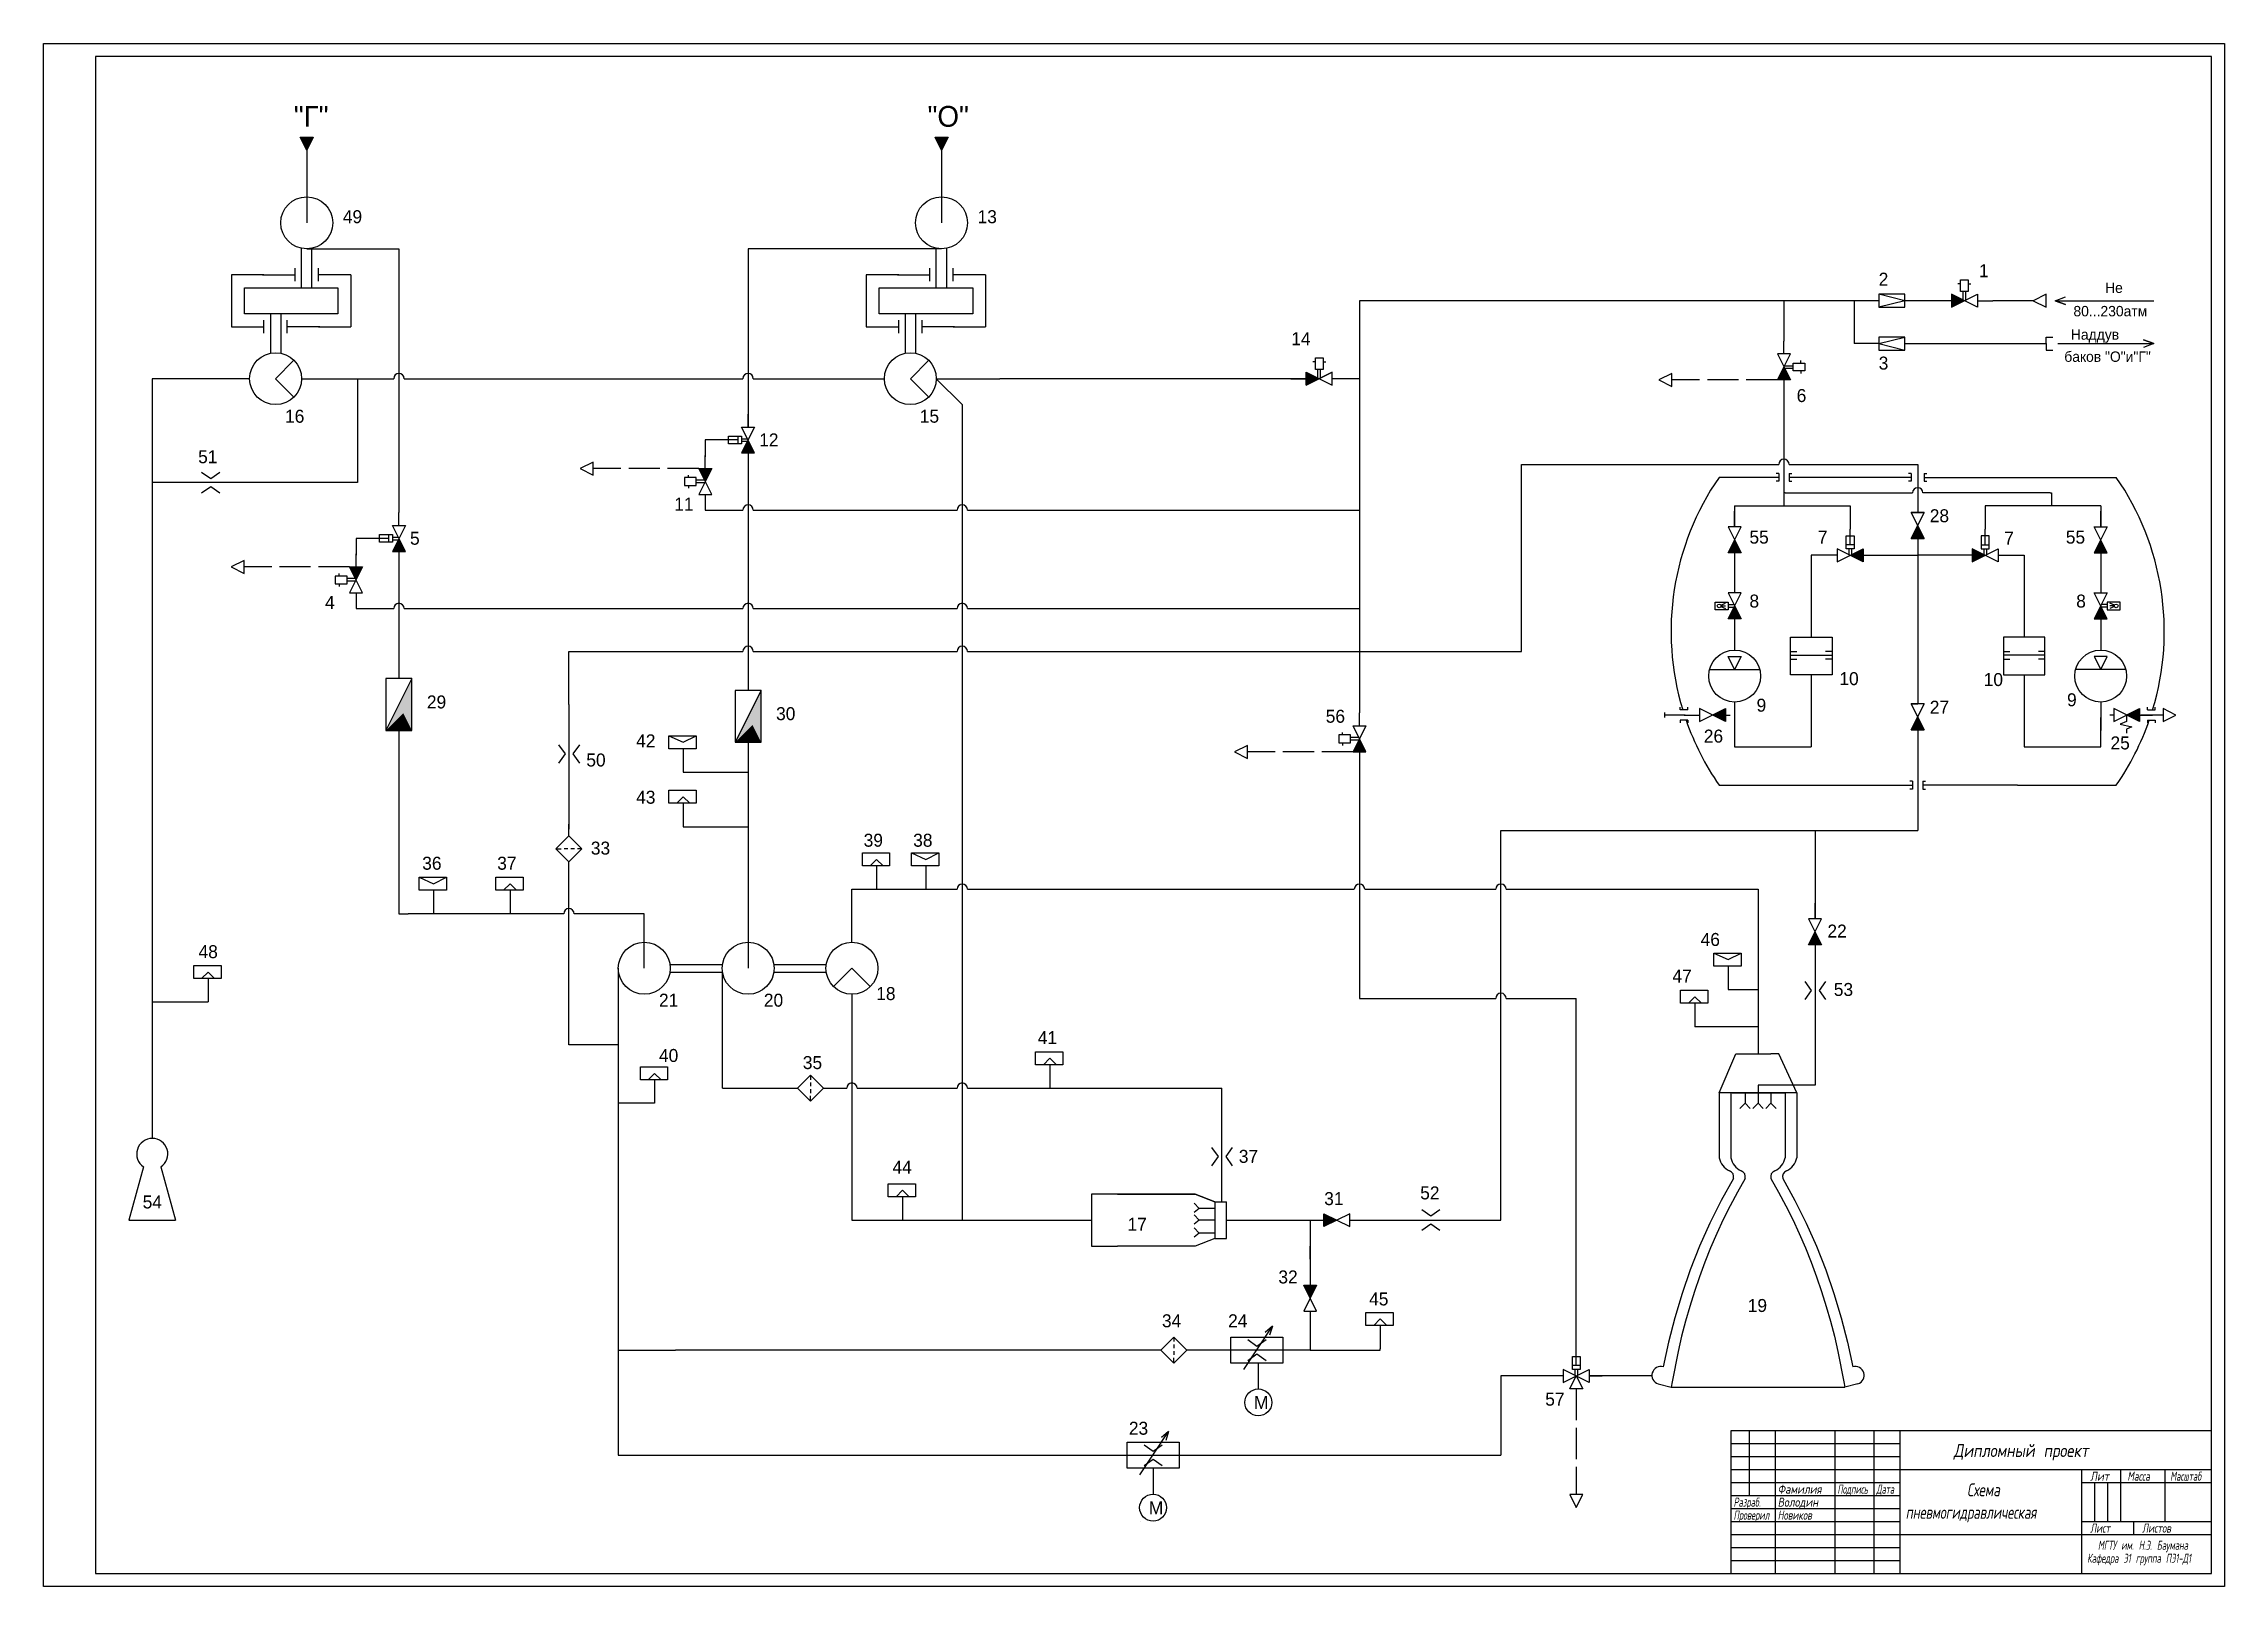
# Model space of a CAD drawing. Extents: x 879 to 2210, y -5 to 589.
# Drawn here: x 879 to 1719, y -5 to 589 of the extents above; entities that cross this region are included whole.
import ezdxf

# ---------------------------------------------------------------- set-up
doc = ezdxf.new("R2010")
doc.units = 0
doc.header["$MEASUREMENT"] = 0
doc.linetypes.add('ACAD_ISO02W100', pattern=[15, 12, -3])
doc.layers.get('0').update_dxf_attribs({"color": 172, "linetype": 'CONTINUOUS'})
doc.layers.add('Рамка', color=42, linetype='CONTINUOUS')
doc.layers.add('Текст', color=242, linetype='CONTINUOUS')
doc.styles.add('5', font='txt.shx', dxfattribs={"width": 0.8, "oblique": 10, "height": 5})

msp = doc.modelspace()

# ---------------------------------------------------------------- texts
for s, height, p in [('"Г"', 8, (975.17, 557)), ('"О"', 8, (1219.29, 557)), ('49', 5, (994.06, 519.87)), ('13', 5, (1238.56, 519.87)), ('1', 5, (1624.29, 499.08)), ('2', 5, (1585.65, 495.81)), ('Не', 4, (1672.85, 493)), ('80...230атм', 4, (1660.67, 484)), ('Наддув', 4, (1659.67, 475)), ('14', 5, (1359.39, 472.9)), ('баков "О"и"Г"', 4, (1657.15, 466.48)), ('3', 5, (1585.65, 463.51)), ('6', 5, (1554.06, 451)), ('16', 5, (971.8, 443.04)), ('15', 5, (1216.3, 443.04)), ('12', 5, (1154.44, 433.93)), ('51', 5, (938.33, 427.45)), ('11', 5, (1121.71, 409.21)), ('28', 5, (1605.32, 404.73)), ('5', 5, (1019.94, 396.05)), ('55', 5, (1535.87, 396.5)), ('7', 5, (1562.23, 396.5)), ('7', 5, (1634, 396.1)), ('55', 5, (1657.73, 396.5)), ('4', 5, (987.21, 371.33)), ('8', 5, (1535.87, 371.87)), ('8', 5, (1661.74, 371.87)), ('10', 5, (1570.51, 342)), ('10', 5, (1626.1, 341.66)), ('29', 5, (1026.44, 333.02)), ('9', 5, (1538.61, 331.78)), ('27', 5, (1605.32, 330.99)), ('9', 5, (1658.2, 333.85)), ('30', 5, (1160.94, 328.52)), ('56', 5, (1372.66, 327.52)), ('42', 5, (1107.04, 318.05)), ('26', 5, (1518.29, 319.88)), ('25', 5, (1674.94, 317.25)), ('50', 5, (1087.85, 310.68)), ('43', 5, (1107.04, 296.34)), ('33', 5, (1089.59, 276.76)), ('39', 5, (1194.68, 279.79)), ('38', 5, (1213.76, 279.79)), ('36', 5, (1024.65, 270.93)), ('37', 5, (1053.54, 270.93)), ('46', 5, (1517.06, 241.58)), ('22', 5, (1565.9, 244.81)), ('48', 5, (938.48, 236.89)), ('47', 5, (1506.21, 227.5)), ('53', 5, (1568.36, 222.33)), ('21', 5, (1115.84, 218.2)), ('20', 5, (1156.23, 218.2)), ('18', 5, (1199.52, 220.75)), ('40', 5, (1115.84, 196.91)), ('41', 5, (1261.75, 203.77)), ('35', 5, (1171.24, 194.17)), ('37', 5, (1339.18, 158.07)), ('44', 5, (1205.77, 153.91)), ('54', 5, (916.97, 140.51)), ('31', 5, (1372.08, 141.8)), ('52', 5, (1409.05, 144)), ('17', 5, (1296.31, 131.92)), ('32', 5, (1354.42, 111.63)), ('45', 5, (1389.37, 103.17)), ('19', 5, (1535.21, 100.64)), ('34', 5, (1309.58, 94.76)), ('24', 5, (1335.06, 94.76)), ('М', 5, (1345.01, 63.27)), ('57', 5, (1457.21, 64.57)), ('23', 5, (1296.84, 53.39)), ('М', 5, (1304.51, 22.77))]:
    msp.add_text(s, height=height).set_placement(p)
at = {"layer": 'Текст', "style": '5', "oblique": 10}
for s, height, width, p in [('Дипломный проект', 5, 0.8, (1614.56, 44.8)), ('Фамилия', 3.5, 0.8, (1546.76, 30.67)), ('Подпись', 3.5, 0.58, (1569.76, 30.67)), ('Дата', 3.5, 0.58, (1584.76, 30.67)), ('Схема', 5, 0.7, (1619.69, 29.69)), ('Лит', 3.5, 0.8, (1667.12, 35.67)), ('Масса', 3.5, 0.7, (1681.46, 35.67)), ('Масштаб', 3.5, 0.6, (1697.95, 35.67)), ('Разраб.', 3.5, 0.6, (1529.76, 25.67)), ('Володин', 3.5, 0.8, (1546.76, 25.67)), ('Проверил', 3.5, 0.55, (1529.76, 20.67)), ('Новиков', 3.5, 0.7, (1546.76, 20.67)), ('пневмогидравлическая', 5, 0.67, (1596.05, 21.01)), ('Лист', 3.5, 0.7, (1667.12, 15.67)), ('Листов', 3.5, 0.7, (1687.12, 15.67)), ('МГТУ им. Н.Э. Баумана ', 3.5, 0.55, (1670.1, 9.08)), ('Кафедра Э1 группа ПЭ1-Д1', 3.5, 0.55, (1665.94, 4.08))]:
    msp.add_text(s, height=height, dxfattribs=dict(at, width=width)).set_placement(p)

# ---------------------------------------------------------------- blocks, each defined once
blk = doc.blocks.new('*U37')
at = {"linetype": 'Continuous'}
for points in [[(259.67, 326.67), (263, 340), (253, 320)], [(259.67, 326.67), (263, 320), (263, 340)], [(259.67, 326.67), (253, 320), (263, 320)]]:
    blk.add_solid(points, dxfattribs=at)
blk = doc.blocks.new('*U35')
at = {"linetype": 'Continuous'}
for points in [[(125.17, 331.17), (128.5, 344.5), (118.5, 324.5)], [(125.17, 331.17), (128.5, 324.5), (128.5, 344.5)], [(125.17, 331.17), (118.5, 324.5), (128.5, 324.5)]]:
    blk.add_solid(points, dxfattribs=at)
blk = doc.blocks.new('*U34')
at = {"linetype": 'Continuous'}
for points in [[(107, 385.83), (109.5, 387.5), (104.5, 387.5)], [(107, 385.83), (104.5, 387.5), (107, 382.5)], [(107, 385.83), (107, 382.5), (109.5, 387.5)]]:
    blk.add_solid(points, dxfattribs=at)
blk = doc.blocks.new('*U36')
at = {"linetype": 'Continuous'}
for points in [[(123.5, 401.83), (126, 403.5), (121, 403.5)], [(123.5, 401.83), (121, 403.5), (123.5, 398.5)], [(123.5, 401.83), (123.5, 398.5), (126, 403.5)]]:
    blk.add_solid(points, dxfattribs=at)
blk = doc.blocks.new('*U19')
at = {"linetype": 'Continuous'}
for points in [[(474.5, 109.33), (477, 111), (472, 111)], [(474.5, 109.33), (472, 111), (474.5, 106)], [(474.5, 109.33), (474.5, 106), (477, 111)]]:
    blk.add_solid(points, dxfattribs=at)
blk = doc.blocks.new('*U16')
at = {"linetype": 'Continuous'}
for points in [[(669, 200.17), (669, 203.5), (666.5, 198.5)], [(669, 200.17), (671.5, 198.5), (669, 203.5)], [(669, 200.17), (666.5, 198.5), (671.5, 198.5)]]:
    blk.add_solid(points, dxfattribs=at)
blk = doc.blocks.new('*U38')
at = {"linetype": 'Continuous'}
for points in [[(474.67, 460), (478, 460), (473, 462.5)], [(474.67, 460), (473, 462.5), (473, 457.5)], [(474.67, 460), (473, 457.5), (478, 460)]]:
    blk.add_solid(points, dxfattribs=at)
blk = doc.blocks.new('*U14')
at = {"linetype": 'Continuous'}
for points in [[(638, 394.67), (638, 398), (635.5, 393)], [(638, 394.67), (640.5, 393), (638, 398)], [(638, 394.67), (635.5, 393), (640.5, 393)]]:
    blk.add_solid(points, dxfattribs=at)
blk = doc.blocks.new('*U0')
at = {"linetype": 'Continuous'}
for points in [[(632.83, 330.5), (634.5, 333), (629.5, 330.5)], [(632.83, 330.5), (629.5, 330.5), (634.5, 328)], [(632.83, 330.5), (634.5, 328), (634.5, 333)]]:
    blk.add_solid(points, dxfattribs=at)
blk = doc.blocks.new('*U15')
at = {"linetype": 'Continuous'}
for points in [[(685.83, 392), (687.5, 394.5), (682.5, 392)], [(685.83, 392), (682.5, 392), (687.5, 389.5)], [(685.83, 392), (687.5, 389.5), (687.5, 394.5)]]:
    blk.add_solid(points, dxfattribs=at)
blk = doc.blocks.new('*U39')
at = {"linetype": 'Continuous'}
for points in [[(657, 467.83), (659.5, 469.5), (654.5, 469.5)], [(657, 467.83), (654.5, 469.5), (657, 464.5)], [(657, 467.83), (657, 464.5), (659.5, 469.5)]]:
    blk.add_solid(points, dxfattribs=at)
blk = doc.blocks.new('*U7')
at = {"linetype": 'Continuous'}
for points in [[(779, 394.67), (779, 398), (776.5, 393)], [(779, 394.67), (781.5, 393), (779, 398)], [(779, 394.67), (776.5, 393), (781.5, 393)]]:
    blk.add_solid(points, dxfattribs=at)
blk = doc.blocks.new('*U5')
at = {"linetype": 'Continuous'}
for points in [[(731.17, 392), (729.5, 394.5), (729.5, 389.5)], [(731.17, 392), (734.5, 392), (729.5, 394.5)], [(731.17, 392), (729.5, 389.5), (734.5, 392)]]:
    blk.add_solid(points, dxfattribs=at)
blk = doc.blocks.new('*U1')
at = {"linetype": 'Continuous'}
for points in [[(792.33, 330.5), (794, 333), (789, 330.5)], [(792.33, 330.5), (789, 330.5), (794, 328)], [(792.33, 330.5), (794, 328), (794, 333)]]:
    blk.add_solid(points, dxfattribs=at)
blk = doc.blocks.new('*U4')
at = {"linetype": 'Continuous'}
for points in [[(708.5, 400.17), (708.5, 403.5), (706, 398.5)], [(708.5, 400.17), (711, 398.5), (708.5, 403.5)], [(708.5, 400.17), (706, 398.5), (711, 398.5)]]:
    blk.add_solid(points, dxfattribs=at)
blk = doc.blocks.new('*U13')
at = {"linetype": 'Continuous'}
for points in [[(708.5, 400.17), (708.5, 403.5), (706, 398.5)], [(708.5, 400.17), (711, 398.5), (708.5, 403.5)], [(708.5, 400.17), (706, 398.5), (711, 398.5)]]:
    blk.add_solid(points, dxfattribs=at)
blk = doc.blocks.new('*U45')
at = {"linetype": 'Continuous'}
for points in [[(88, 551.33), (90.5, 553), (85.5, 553)], [(88, 551.33), (85.5, 553), (88, 548)], [(88, 551.33), (88, 548), (90.5, 553)]]:
    blk.add_solid(points, dxfattribs=at)
blk = doc.blocks.new('*U40')
at = {"linetype": 'Continuous'}
for points in [[(723.17, 490), (721.5, 492.5), (721.5, 487.5)], [(723.17, 490), (726.5, 490), (721.5, 492.5)], [(723.17, 490), (721.5, 487.5), (726.5, 490)]]:
    blk.add_solid(points, dxfattribs=at)
blk = doc.blocks.new('*U6')
at = {"linetype": 'Continuous'}
for points in [[(779, 369.17), (779, 372.5), (776.5, 367.5)], [(779, 369.17), (781.5, 367.5), (779, 372.5)], [(779, 369.17), (776.5, 367.5), (781.5, 367.5)]]:
    blk.add_solid(points, dxfattribs=at)
blk = doc.blocks.new('*U12')
at = {"linetype": 'Continuous'}
for points in [[(638, 369.17), (638, 372.5), (635.5, 367.5)], [(638, 369.17), (640.5, 367.5), (638, 372.5)], [(638, 369.17), (635.5, 367.5), (640.5, 367.5)]]:
    blk.add_solid(points, dxfattribs=at)

# ---------------------------------------------------------------- linework, layer by layer
for p, q in [((977.67, 553), (982.67, 553)), ((980.17, 548), (977.67, 553)), ((982.67, 553), (980.17, 548)), ((980.17, 548), (980.17, 544)), ((1224.67, 548), (1222.17, 553)), ((1222.17, 553), (1227.17, 553)), ((1227.17, 553), (1224.67, 548)), ((1224.67, 548), (1224.67, 520)), ((980.17, 544), (980.17, 530.5)), ((980.17, 530.5), (980.17, 520)), ((978.17, 495), (978.17, 510.2)), ((980.17, 510), (1015.67, 510)), ((982.17, 495), (982.17, 510.2)), ((1015.67, 510), (1015.67, 445)), ((1150.17, 510), (1150.17, 441.39)), ((1224.67, 510), (1150.17, 510)), ((1222.67, 495), (1222.67, 510.2)), ((1226.67, 495), (1226.67, 510.2)), ((951.17, 500), (951.17, 480)), ((963.67, 500), (951.17, 500)), ((963.17, 500), (975.67, 500)), ((975.67, 497.5), (975.67, 502.5)), ((984.67, 497.5), (984.67, 502.5)), ((997.17, 500), (984.67, 500)), ((997.17, 500), (997.17, 480)), ((1208.17, 500), (1195.67, 500)), ((1195.67, 500), (1195.67, 480)), ((1207.67, 500), (1220.17, 500)), ((1220.17, 497.5), (1220.17, 502.5)), ((1229.17, 497.5), (1229.17, 502.5)), ((1241.67, 500), (1229.17, 500)), ((1241.67, 500), (1241.67, 480)), ((1617.17, 496.5), (1616.17, 496.5)), ((1617.17, 493.5), (1617.17, 498)), ((1617.17, 498), (1620.17, 498)), ((1620.17, 498), (1620.17, 493.5)), ((1620.17, 496.5), (1621.17, 496.5)), ((956.17, 495), (982.17, 495)), ((956.17, 485), (956.17, 495)), ((982.17, 495), (992.17, 495)), ((992.17, 495), (992.17, 485)), ((1200.67, 485), (1200.67, 495)), ((1200.67, 495), (1226.67, 495)), ((1226.67, 495), (1236.67, 495)), ((1236.67, 495), (1236.67, 485)), ((1385.67, 490), (1385.67, 331.31)), ((1576.67, 490), (1385.67, 490)), ((1549.17, 490), (1549.17, 474.5)), ((1585.67, 490), (1576.17, 490)), ((1576.17, 490), (1576.17, 473.5)), ((1595.67, 490), (1585.67, 492.5)), ((1585.67, 492.5), (1585.67, 487.5)), ((1595.67, 492.5), (1585.67, 492.5)), ((1595.67, 490), (1585.67, 487.5)), ((1585.67, 487.5), (1595.67, 487.5)), ((1595.67, 490), (1595.67, 492.5)), ((1595.67, 487.5), (1595.67, 490)), ((1609.17, 490), (1595.67, 490)), ((1613.67, 490), (1608.67, 490)), ((1613.67, 492.5), (1613.67, 487.5)), ((1613.67, 487.5), (1623.67, 492.5)), ((1623.67, 487.5), (1613.67, 492.5)), ((1619.17, 493.5), (1617.17, 493.5)), ((1618.17, 490.25), (1618.17, 493.5)), ((1619.17, 490.25), (1619.17, 493.5)), ((1620.17, 493.5), (1619.17, 493.5)), ((1623.67, 492.5), (1623.67, 487.5)), ((1623.67, 490), (1629.67, 490)), ((1645.17, 490), (1629.67, 490)), ((1650.17, 492.5), (1645.17, 490)), ((1645.17, 490), (1650.17, 487.5)), ((1650.17, 487.5), (1650.17, 492.5)), ((1653.67, 490), (1657.67, 491.5)), ((1653.67, 490), (1657.67, 488.5)), ((1657.67, 488.5), (1653.67, 490)), ((1653.67, 490), (1691.67, 490)), ((951.17, 480), (963.67, 480)), ((992.17, 485), (956.17, 485)), ((963.67, 477.5), (963.67, 482.5)), ((966.17, 485), (966.17, 469.8)), ((970.17, 485), (970.17, 469.8)), ((972.67, 477.5), (972.67, 482.5)), ((985.17, 480), (972.67, 480)), ((984.67, 480), (997.17, 480)), ((1195.67, 480), (1208.17, 480)), ((1236.67, 485), (1200.67, 485)), ((1208.17, 477.5), (1208.17, 482.5)), ((1210.67, 485), (1210.67, 469.8)), ((1214.67, 485), (1214.67, 469.8)), ((1217.17, 477.5), (1217.17, 482.5)), ((1229.67, 480), (1217.17, 480)), ((1229.17, 480), (1241.67, 480)), ((1549.17, 469.5), (1549.17, 474.5)), ((1585.67, 473.5), (1576.17, 473.5)), ((1595.67, 476), (1585.67, 476)), ((1585.67, 476), (1585.67, 473.5)), ((1585.67, 473.5), (1595.67, 476)), ((1585.67, 473.5), (1585.67, 471)), ((1585.67, 473.5), (1595.67, 471)), ((1585.67, 471), (1595.67, 471)), ((1595.67, 471), (1595.67, 476)), ((1595.67, 473.5), (1650.17, 473.5)), ((1650.17, 473.5), (1650.17, 476)), ((1650.17, 476), (1652.67, 476)), ((1650.17, 473.5), (1650.17, 471)), ((1650.17, 471), (1652.67, 471)), ((1654.67, 473.5), (1691.67, 473.5)), ((1687.67, 475), (1691.67, 473.5)), ((1691.67, 473.5), (1687.67, 475)), ((1691.67, 473.5), (1687.67, 472)), ((968.17, 460), (975.24, 467.07)), ((1212.67, 460), (1219.74, 467.07)), ((1365.17, 457.5), (1375.17, 462.5)), ((1365.17, 462.5), (1365.17, 457.5)), ((1365.17, 457.5), (1365.17, 462.5)), ((1365.17, 462.5), (1375.17, 457.5)), ((1375.17, 462.5), (1365.17, 457.5)), ((1368.67, 466.5), (1367.67, 466.5)), ((1368.67, 468), (1371.67, 468)), ((1368.67, 463.5), (1368.67, 468)), ((1370.67, 463.5), (1368.67, 463.5)), ((1369.67, 460.25), (1369.67, 463.5)), ((1371.67, 463.5), (1370.67, 463.5)), ((1370.67, 460.25), (1370.67, 463.5)), ((1371.67, 468), (1371.67, 463.5)), ((1371.67, 466.5), (1372.67, 466.5)), ((1375.17, 457.5), (1375.17, 462.5)), ((1506, 462), (1501, 459.5)), ((1506, 457), (1506, 462)), ((1546.67, 459.5), (1551.67, 469.5)), ((1546.67, 469.5), (1551.67, 459.5)), ((1551.67, 469.5), (1546.67, 469.5)), ((1549.42, 465), (1552.67, 465)), ((1549.42, 464), (1552.67, 464)), ((1552.67, 466), (1557.17, 466)), ((1552.67, 464), (1552.67, 466)), ((1552.67, 463), (1552.67, 464)), ((1557.17, 463), (1552.67, 463)), ((1555.67, 466), (1555.67, 467)), ((1555.67, 463), (1555.67, 462)), ((1557.17, 466), (1557.17, 463)), ((920.67, 460), (920.67, 442.5)), ((958.17, 460), (920.67, 460)), ((968.17, 460), (975.24, 452.93)), ((978.17, 460), (1002.67, 460)), ((999.67, 460), (999.67, 420)), ((1002.67, 460), (1013.67, 460)), ((1017.67, 460), (1022.17, 460)), ((1022.17, 460), (1148.17, 460)), ((1152.17, 460), (1202.67, 460)), ((1152.17, 460), (1156.67, 460)), ((1212.67, 460), (1219.74, 452.93)), ((1222.67, 460), (1232.67, 450)), ((1222.67, 460), (1247.17, 460)), ((1349.17, 460), (1247.17, 460)), ((1359.17, 460), (1348.67, 460)), ((1365.17, 460), (1359.17, 460)), ((1359.17, 460), (1365.17, 460)), ((1385.67, 460), (1375.17, 460)), ((1501, 459.5), (1506, 457)), ((1551.67, 459.5), (1546.67, 459.5)), ((1549.17, 459.5), (1549.17, 453.5)), ((1015.67, 445.5), (1015.67, 408.5)), ((1150.17, 441.39), (1150.17, 446.39)), ((1232.67, 450), (1232.67, 184)), ((1549.17, 453.5), (1549.17, 411)), ((920.67, 442.5), (920.67, 414.5)), ((1142.67, 437.89), (1147.67, 437.89)), ((1142.67, 434.89), (1142.67, 437.89)), ((1146.17, 437.89), (1146.17, 434.89)), ((1152.67, 431.39), (1147.67, 441.39)), ((1152.67, 441.39), (1147.67, 431.39)), ((1147.67, 441.39), (1152.67, 441.39)), ((1147.67, 437.89), (1147.67, 434.89)), ((1147.67, 436.89), (1149.92, 436.89)), ((1140.17, 436.39), (1133.67, 436.39)), ((1133.67, 436.39), (1133.67, 429.89)), ((1133.67, 425.39), (1133.67, 430.39)), ((1146.17, 436.39), (1140.17, 436.39)), ((1147.67, 434.89), (1142.67, 434.89)), ((1147.67, 435.89), (1149.92, 435.89)), ((1147.67, 431.39), (1152.67, 431.39)), ((1150.17, 431.39), (1150.17, 428.5)), ((1150.17, 428.5), (1150.17, 340)), ((921.67, 420), (920.67, 420)), ((999.67, 420), (921.17, 420)), ((939.67, 424), (943.17, 421.5)), ((943.17, 421.5), (946.67, 424)), ((1090.5, 427.89), (1085.5, 425.39)), ((1085.5, 425.39), (1090.5, 422.89)), ((1090.5, 422.89), (1090.5, 427.89)), ((1125.67, 421.89), (1125.67, 418.89)), ((1130.17, 421.89), (1125.67, 421.89)), ((1127.17, 421.89), (1127.17, 422.89)), ((1130.17, 419.89), (1130.17, 421.89)), ((1133.42, 420.89), (1130.17, 420.89)), ((1136.17, 415.39), (1131.17, 425.39)), ((1136.17, 425.39), (1131.17, 415.39)), ((1131.17, 425.39), (1136.17, 425.39)), ((1448.07, 427), (1471.17, 427)), ((1448.07, 355), (1448.07, 427)), ((1471.17, 427), (1547.17, 427)), ((1547.17, 422), (1524.17, 422)), ((1547.17, 423.5), (1546.17, 423.5)), ((1547.17, 420.5), (1546.17, 420.5)), ((1547.17, 423.5), (1547.17, 420.5)), ((1551.17, 427), (1600.67, 427)), ((1551.17, 423.5), (1552.17, 423.5)), ((1551.17, 423.5), (1551.17, 420.5)), ((1598.17, 422), (1551.17, 422)), ((1551.17, 420.5), (1552.17, 420.5)), ((1598.17, 423.5), (1597.17, 423.5)), ((1598.17, 420.5), (1597.17, 420.5)), ((1598.17, 423.5), (1598.17, 420.5)), ((1600.67, 427), (1600.67, 408.5)), ((1603.17, 423.5), (1603.17, 420.5)), ((1603.17, 423.5), (1604.17, 423.5)), ((1603.17, 422), (1650.17, 422)), ((1603.17, 420.5), (1604.17, 420.5)), ((1649.67, 422), (1656.67, 422)), ((1654.17, 422), (1677.17, 422)), ((920.67, 414.5), (920.67, 361)), ((939.67, 416), (943.17, 418.5)), ((943.17, 418.5), (946.67, 416)), ((1125.67, 418.89), (1130.17, 418.89)), ((1127.17, 418.89), (1127.17, 417.89)), ((1130.17, 418.89), (1130.17, 419.89)), ((1133.42, 419.89), (1130.17, 419.89)), ((1131.17, 415.39), (1136.17, 415.39)), ((1133.67, 415.39), (1133.67, 409.39)), ((1549.67, 416), (1549.17, 416)), ((1549.67, 416), (1598.67, 416)), ((1651.67, 416), (1602.67, 416)), ((1651.67, 416), (1652.17, 416)), ((1652.17, 416), (1652.17, 411)), ((1013.17, 403.5), (1018.17, 403.5)), ((1018.17, 403.5), (1013.17, 393.5)), ((1018.17, 393.5), (1013.17, 403.5)), ((1015.67, 403.5), (1015.67, 408.5)), ((1133.67, 409.39), (1148.17, 409.39)), ((1152.17, 409.39), (1230.67, 409.39)), ((1234.67, 409.39), (1349.52, 409.39)), ((1349.52, 409.39), (1385.67, 409.39)), ((1530.17, 411), (1530.17, 403)), ((1530.17, 411), (1574.67, 411)), ((1530.17, 403), (1530.17, 409)), ((1574.67, 411), (1574.67, 402)), ((1603.17, 398.5), (1598.17, 408.5)), ((1598.17, 408.5), (1603.17, 408.5)), ((1603.17, 408.5), (1598.17, 398.5)), ((1598.17, 408.5), (1603.17, 398.5)), ((1603.17, 408.5), (1598.17, 408.5)), ((1598.17, 398.5), (1603.17, 408.5)), ((1671.17, 411), (1626.67, 411)), ((1626.67, 411), (1626.67, 402)), ((1671.17, 411), (1671.17, 403)), ((1671.17, 403), (1671.17, 409)), ((999.17, 398.5), (999.17, 392)), ((1005.67, 398.5), (999.17, 398.5)), ((1011.67, 398.5), (1005.67, 398.5)), ((1008.17, 397), (1008.17, 400)), ((1008.17, 400), (1013.17, 400)), ((1013.17, 397), (1008.17, 397)), ((1011.67, 400), (1011.67, 397)), ((1013.17, 400), (1013.17, 397)), ((1013.17, 399), (1015.42, 399)), ((1013.17, 398), (1015.42, 398)), ((1527.67, 393), (1532.67, 403)), ((1532.67, 403), (1527.67, 403)), ((1527.67, 403), (1532.67, 393)), ((1573.17, 394.5), (1573.17, 399.5)), ((1573.17, 399.5), (1576.17, 399.5)), ((1576.17, 396), (1573.17, 396)), ((1574.67, 396), (1574.67, 402)), ((1576.17, 399.5), (1576.17, 394.5)), ((1598.17, 398.5), (1603.17, 398.5)), ((1603.17, 398.5), (1598.17, 398.5)), ((1600.67, 398.5), (1600.67, 371.5)), ((1600.67, 398.5), (1600.67, 371.5)), ((1625.17, 399.5), (1625.17, 394.5)), ((1628.17, 399.5), (1625.17, 399.5)), ((1625.17, 396), (1628.17, 396)), ((1626.67, 396), (1626.67, 402)), ((1628.17, 394.5), (1628.17, 399.5)), ((1673.67, 403), (1668.67, 393)), ((1668.67, 403), (1673.67, 403)), ((1673.67, 393), (1668.67, 403)), ((956, 390), (951, 387.5)), ((951, 387.5), (956, 385)), ((956, 385), (956, 390)), ((996.67, 387.5), (1001.67, 387.5)), ((1001.67, 387.5), (996.67, 377.5)), ((1001.67, 377.5), (996.67, 387.5)), ((999.17, 387.5), (999.17, 392.5)), ((1013.17, 393.5), (1018.17, 393.5)), ((1015.67, 393.5), (1015.67, 387.5)), ((1015.67, 387.5), (1015.67, 344.5)), ((1532.67, 393), (1527.67, 393)), ((1530.17, 393), (1530.17, 377.5)), ((1530.17, 393), (1530.17, 388)), ((1559.67, 392), (1559.67, 382)), ((1564.17, 392), (1559.67, 392)), ((1569.67, 392), (1563.67, 392)), ((1569.67, 394.5), (1569.67, 389.5)), ((1579.67, 389.5), (1569.67, 394.5)), ((1569.67, 389.5), (1579.67, 394.5)), ((1576.17, 394.5), (1573.17, 394.5)), ((1574.17, 394.5), (1574.17, 392.25)), ((1575.17, 394.5), (1575.17, 392.25)), ((1579.67, 394.5), (1579.67, 389.5)), ((1579.67, 392), (1600.67, 392)), ((1621.67, 392), (1600.67, 392)), ((1631.67, 389.5), (1621.67, 394.5)), ((1621.67, 389.5), (1631.67, 394.5)), ((1621.67, 394.5), (1621.67, 389.5)), ((1625.17, 394.5), (1628.17, 394.5)), ((1626.17, 394.5), (1626.17, 392.25)), ((1627.17, 394.5), (1627.17, 392.25)), ((1631.67, 394.5), (1631.67, 389.5)), ((1631.67, 392), (1637.67, 392)), ((1637.17, 392), (1641.67, 392)), ((1641.67, 392), (1641.67, 382)), ((1668.67, 393), (1673.67, 393)), ((1671.17, 393), (1671.17, 388)), ((1671.17, 393), (1671.17, 377.5)), ((995.67, 384), (991.17, 384)), ((991.17, 384), (991.17, 381)), ((991.17, 381), (995.67, 381)), ((992.67, 384), (992.67, 385)), ((992.67, 381), (992.67, 380)), ((995.67, 382), (995.67, 384)), ((998.92, 383), (995.67, 383)), ((998.92, 382), (995.67, 382)), ((995.67, 381), (995.67, 382)), ((1559.67, 382), (1559.67, 360.5)), ((1641.67, 382), (1641.67, 360.5)), ((996.67, 377.5), (1001.67, 377.5)), ((999.17, 377.5), (999.17, 371.5)), ((999.17, 371.5), (1013.67, 371.5)), ((1017.67, 371.5), (1021.67, 371.5)), ((1021.67, 371.5), (1053.67, 371.5)), ((1053.67, 371.5), (1114.17, 371.5)), ((1114.17, 371.5), (1148.17, 371.5)), ((1152.17, 371.5), (1230.67, 371.5)), ((1234.67, 371.5), (1267.17, 371.5)), ((1267.17, 371.5), (1298.67, 371.5)), ((1298.24, 371.5), (1349.52, 371.5)), ((1349.52, 371.5), (1385.67, 371.5)), ((1522.67, 374), (1527.67, 374)), ((1522.67, 371), (1522.67, 374)), ((1527.67, 371), (1522.67, 371)), ((1524.83, 372.76), (1526.67, 373.5)), ((1524.83, 372.24), (1526.67, 371.5)), ((1524.88, 372.5), (1526.67, 372.5)), ((1527.67, 377.5), (1532.67, 367.5)), ((1532.67, 377.5), (1527.67, 377.5)), ((1527.67, 367.5), (1532.67, 377.5)), ((1527.67, 374), (1527.67, 371)), ((1527.67, 373), (1529.92, 373)), ((1527.67, 372), (1529.92, 372)), ((1530.17, 372.5), (1530.17, 367.5)), ((1600.67, 371.5), (1600.67, 334.76)), ((1673.67, 367.5), (1668.67, 377.5)), ((1668.67, 377.5), (1673.67, 377.5)), ((1673.67, 377.5), (1668.67, 367.5)), ((1671.17, 372.5), (1671.17, 367.5)), ((1673.67, 373), (1671.42, 373)), ((1673.67, 372), (1671.42, 372)), ((1678.67, 374), (1673.67, 374)), ((1673.67, 374), (1673.67, 371)), ((1673.67, 371), (1678.67, 371)), ((1676.51, 372.76), (1674.67, 373.5)), ((1676.46, 372.5), (1674.67, 372.5)), ((1676.51, 372.24), (1674.67, 371.5)), ((1678.67, 371), (1678.67, 374)), ((920.67, 362), (920.67, 240.5)), ((1532.67, 367.5), (1527.67, 367.5)), ((1530.17, 367.5), (1530.17, 358)), ((1668.67, 367.5), (1673.67, 367.5)), ((1671.17, 367.5), (1671.17, 358)), ((1081.17, 355), (1109.67, 355)), ((1081.17, 350), (1081.17, 355)), ((1109.17, 355), (1148.17, 355)), ((1152.17, 355), (1164.17, 355)), ((1164.17, 355), (1230.67, 355)), ((1234.67, 355), (1267.17, 355)), ((1267.17, 355), (1302.67, 355)), ((1302.67, 355), (1310.17, 355)), ((1310.17, 355), (1330.67, 355)), ((1330.67, 355), (1349.52, 355)), ((1349.52, 355), (1436.17, 355)), ((1436.17, 355), (1448.07, 355)), ((1527.67, 353), (1532.67, 353)), ((1530.17, 348), (1527.67, 353)), ((1530.17, 358), (1530.17, 355.5)), ((1532.67, 353), (1530.17, 348)), ((1551.67, 355), (1554.17, 355)), ((1551.67, 353.5), (1567.67, 353.5)), ((1567.67, 355), (1565.17, 355)), ((1633.67, 355), (1636.17, 355)), ((1649.67, 353.5), (1633.67, 353.5)), ((1649.67, 355), (1647.17, 355)), ((1673.67, 353), (1668.67, 353)), ((1668.67, 353), (1671.17, 348)), ((1671.17, 358), (1671.17, 355.5)), ((1671.17, 348), (1673.67, 353)), ((1015.67, 344.5), (1010.67, 344.5)), ((1010.67, 344.5), (1010.67, 324.5)), ((1020.67, 344.5), (1010.67, 324.5)), ((1020.67, 344.5), (1015.67, 344.5)), ((1020.67, 324.5), (1020.67, 344.5)), ((1081.17, 334.5), (1081.17, 350)), ((1520.49, 348), (1539.85, 348)), ((1551.67, 352), (1554.17, 352)), ((1559.67, 346), (1559.67, 337)), ((1567.67, 352), (1565.17, 352)), ((1633.67, 352), (1636.17, 352)), ((1641.67, 346), (1641.67, 337)), ((1649.67, 352), (1647.17, 352)), ((1680.85, 348), (1661.49, 348)), ((1155.17, 340), (1145.17, 320)), ((1145.17, 340), (1145.17, 320)), ((1150.17, 340), (1145.17, 340)), ((1155.17, 340), (1150.17, 340)), ((1155.17, 320), (1155.17, 340)), ((1559.67, 337), (1559.67, 318.27)), ((1641.67, 337), (1641.67, 318.27)), ((1081.17, 334.5), (1081.17, 328.5)), ((1081.17, 333.5), (1081.17, 286.5)), ((1385.67, 326.31), (1385.67, 331.31)), ((1503.17, 331.5), (1503.17, 329.5)), ((1511.17, 330.5), (1503.17, 330.5)), ((1509.17, 332.5), (1509.17, 333.5)), ((1512.17, 332.5), (1509.17, 332.5)), ((1512.17, 328.5), (1509.17, 328.5)), ((1509.17, 328.5), (1509.17, 327.5)), ((1510.67, 330.5), (1516.67, 330.5)), ((1512.17, 332.5), (1512.17, 333.5)), ((1512.17, 328.5), (1512.17, 327.5)), ((1516.67, 328), (1526.67, 333)), ((1516.67, 333), (1516.67, 328)), ((1526.67, 328), (1516.67, 333)), ((1526.67, 333), (1526.67, 328)), ((1526.67, 330.5), (1528.49, 330.5)), ((1530.17, 335.5), (1530.17, 318.27)), ((1598.17, 324.76), (1603.17, 334.76)), ((1603.17, 334.76), (1598.17, 334.76)), ((1598.17, 334.76), (1603.17, 324.76)), ((1603.17, 334.76), (1598.17, 324.76)), ((1598.17, 334.76), (1600.67, 334.76)), ((1603.17, 324.76), (1598.17, 334.76)), ((1600.67, 329.76), (1600.67, 306.5)), ((1600.67, 329.76), (1600.67, 306.5)), ((1671.17, 335.5), (1671.17, 324.5)), ((1671.17, 324.5), (1671.17, 329.5)), ((1676.17, 330.5), (1674.67, 330.5)), ((1686.17, 328), (1676.17, 333)), ((1676.17, 333), (1676.17, 328)), ((1676.17, 328), (1686.17, 333)), ((1681.17, 328), (1678.67, 327)), ((1681.17, 330.5), (1681.17, 328)), ((1686.17, 333), (1686.17, 328)), ((1686.17, 330.5), (1691.17, 330.5)), ((1690.67, 330.5), (1686.67, 330.5)), ((1689.17, 332.5), (1689.17, 333.5)), ((1689.17, 332.5), (1692.17, 332.5)), ((1689.17, 328.5), (1689.17, 327.5)), ((1689.17, 328.5), (1692.17, 328.5)), ((1695.17, 330.5), (1690.67, 330.5)), ((1692.17, 332.5), (1692.17, 333.5)), ((1692.17, 328.5), (1692.17, 327.5)), ((1700.17, 330.5), (1695.17, 333)), ((1695.17, 333), (1695.17, 328)), ((1695.17, 328), (1700.17, 330.5)), ((1010.67, 324.5), (1020.67, 324.5)), ((1015.67, 324.5), (1015.67, 254)), ((1119.67, 322.5), (1125.17, 320)), ((1125.17, 320), (1130.17, 322.5)), ((1145.17, 320), (1155.17, 320)), ((1150.17, 320), (1150.17, 286)), ((1382.17, 322.81), (1377.67, 322.81)), ((1377.67, 322.81), (1377.67, 319.81)), ((1377.67, 319.81), (1382.17, 319.81)), ((1379.17, 322.81), (1379.17, 323.81)), ((1379.17, 319.81), (1379.17, 318.81)), ((1382.17, 320.81), (1382.17, 322.81)), ((1385.42, 321.81), (1382.17, 321.81)), ((1385.42, 320.81), (1382.17, 320.81)), ((1382.17, 319.81), (1382.17, 320.81)), ((1383.17, 326.31), (1388.17, 326.31)), ((1388.17, 326.31), (1383.17, 316.31)), ((1388.17, 316.31), (1383.17, 326.31)), ((1603.17, 324.76), (1598.17, 324.76)), ((1598.17, 324.76), (1603.17, 324.76)), ((1671.17, 318.27), (1671.17, 324.5)), ((1678.67, 327), (1683.17, 326)), ((1683.17, 326), (1681.17, 325)), ((1681.17, 325), (1681.17, 323.5)), ((1077.17, 319), (1079.67, 315.5)), ((1079.67, 315.5), (1077.17, 312)), ((1085.17, 319), (1082.67, 315.5)), ((1082.67, 315.5), (1085.17, 312)), ((1125.17, 317.5), (1125.17, 308.5)), ((1342.5, 318.81), (1337.5, 316.31)), ((1337.5, 316.31), (1342.5, 313.81)), ((1342.5, 313.81), (1342.5, 318.81)), ((1383.17, 316.31), (1388.17, 316.31)), ((1385.67, 316.31), (1385.67, 310.31)), ((1530.17, 318.27), (1536.17, 318.27)), ((1536.17, 318.27), (1559.67, 318.27)), ((1641.67, 318.27), (1671.17, 318.27)), ((1125.17, 308.5), (1150.17, 308.5)), ((1385.67, 310.31), (1385.67, 221.38)), ((1524.17, 303.5), (1558.17, 303.5)), ((1558.17, 303.5), (1598.67, 303.5)), ((1598.67, 305), (1597.67, 305)), ((1598.67, 305), (1598.67, 302)), ((1600.67, 307), (1600.67, 286.04)), ((1602.67, 305), (1602.67, 302)), ((1602.67, 305), (1603.67, 305)), ((1639.17, 303.5), (1602.67, 303.5)), ((1639.17, 303.5), (1677.17, 303.5)), ((1122.67, 296.5), (1125.17, 299)), ((1127.67, 296.5), (1125.17, 299)), ((1125.17, 296.5), (1125.17, 287.5)), ((1598.67, 302), (1597.67, 302)), ((1602.67, 302), (1603.67, 302)), ((1081.17, 284), (1081.17, 288.5)), ((1125.17, 287.5), (1150.17, 287.5)), ((1150.17, 286), (1150.17, 233)), ((1440.17, 286.04), (1471.17, 286.04)), ((1440.17, 162), (1440.17, 286.04)), ((1471.17, 286.04), (1600.67, 286.04)), ((1561.17, 286.04), (1561.17, 252.04)), ((1076.17, 279), (1081.17, 284)), ((1081.17, 274), (1076.17, 279)), ((1076.17, 279), (1078.14, 279)), ((1080.74, 279), (1079.27, 279)), ((1081.17, 284), (1086.17, 279)), ((1086.17, 279), (1081.17, 274)), ((1083.36, 279), (1081.88, 279)), ((1086.17, 279), (1084.4, 279)), ((1213.17, 277.4), (1218.67, 274.9)), ((1218.67, 274.9), (1223.67, 277.4)), ((1081.17, 203.5), (1081.17, 274)), ((1197.17, 272.4), (1199.67, 274.9)), ((1202.17, 272.4), (1199.67, 274.9)), ((1199.67, 272.4), (1199.67, 263.4)), ((1218.67, 272.4), (1218.67, 263.4)), ((1023.5, 268), (1029, 265.5)), ((1029, 265.5), (1034, 268)), ((1029, 263), (1029, 254)), ((1056, 263), (1058.5, 265.5)), ((1061, 263), (1058.5, 265.5)), ((1058.5, 263), (1058.5, 254)), ((1190.17, 263.4), (1230.67, 263.4)), ((1190.17, 243), (1190.17, 263.4)), ((1234.67, 263.4), (1383.67, 263.4)), ((1387.67, 263.4), (1438.17, 263.4)), ((1442.17, 263.4), (1447.17, 263.4)), ((1447.17, 263.4), (1473.41, 263.4)), ((1471.17, 263.4), (1539.17, 263.4)), ((1539.17, 263.4), (1539.17, 200)), ((1015.67, 254), (1019.17, 254)), ((1079.17, 254), (1019.17, 254)), ((1110.17, 254), (1083.17, 254)), ((1110.17, 233), (1110.17, 254)), ((1558.67, 242.04), (1563.67, 252.04)), ((1563.67, 252.04), (1558.67, 252.04)), ((1558.67, 252.04), (1563.67, 242.04)), ((1561.17, 252.04), (1561.17, 258.04)), ((920.67, 240.5), (920.67, 167.5)), ((1522.17, 238.82), (1527.67, 236.32)), ((1527.67, 236.32), (1532.67, 238.82)), ((1563.67, 242.04), (1558.67, 242.04)), ((1561.17, 242.04), (1561.17, 193.5)), ((939.67, 229), (942.17, 231.5)), ((944.67, 229), (942.17, 231.5)), ((942.17, 229), (942.17, 220)), ((1100.17, 233), (1100.17, 197.5)), ((1120.06, 234.5), (1140.28, 234.5)), ((1120.06, 231.5), (1140.28, 231.5)), ((1140.28, 186.84), (1140.28, 231.5)), ((1160.06, 234.5), (1180.28, 234.5)), ((1160.06, 231.5), (1180.28, 231.5)), ((1190.17, 233), (1183.1, 225.93)), ((1190.17, 233), (1197.24, 225.93)), ((1527.67, 233.82), (1527.67, 224.82)), ((1557.17, 227.91), (1559.67, 224.41)), ((1565.17, 227.91), (1562.67, 224.41)), ((920.67, 220), (942.17, 220)), ((1190.17, 223), (1190.17, 194)), ((1385.67, 221.38), (1438.17, 221.38)), ((1442.17, 221.38), (1469.17, 221.38)), ((1469.17, 80), (1469.17, 221.38)), ((1512.37, 219.5), (1514.87, 222)), ((1517.37, 219.5), (1514.87, 222)), ((1514.87, 219.5), (1514.87, 210.5)), ((1527.67, 224.82), (1539.17, 224.82)), ((1559.67, 224.41), (1557.17, 220.91)), ((1562.67, 224.41), (1565.17, 220.91)), ((1539.17, 210.5), (1514.87, 210.5)), ((1100.17, 203.5), (1081.17, 203.5)), ((1100.17, 197.5), (1100.17, 86)), ((1190.17, 194), (1190.17, 136)), ((1263.93, 195.84), (1266.43, 198.34)), ((1268.93, 195.84), (1266.43, 198.34)), ((1266.43, 195.84), (1266.43, 186.84)), ((1524.17, 185), (1530.67, 200)), ((1530.67, 200), (1534.67, 200)), ((1534.17, 200), (1544.17, 200)), ((1547.17, 200), (1544.17, 200)), ((1554.17, 185), (1547.17, 200)), ((1561.17, 193.5), (1561.17, 188)), ((1111.67, 190), (1114.17, 192.5)), ((1116.67, 190), (1114.17, 192.5)), ((1114.17, 190), (1114.17, 181)), ((1140.28, 186.84), (1169.17, 186.84)), ((1169.17, 186.84), (1174.17, 191.84)), ((1174.17, 181.84), (1169.17, 186.84)), ((1174.17, 191.84), (1179.17, 186.84)), ((1174.17, 191.84), (1174.17, 190.07)), ((1174.17, 189.03), (1174.17, 187.55)), ((1179.17, 186.84), (1174.17, 181.84)), ((1174.17, 186.41), (1174.17, 184.94)), ((1179.17, 186.84), (1188.17, 186.84)), ((1192.17, 186.84), (1200.17, 186.84)), ((1200.17, 186.84), (1230.67, 186.84)), ((1234.67, 186.84), (1267.17, 186.84)), ((1267.17, 186.84), (1332.67, 186.84)), ((1332.67, 143), (1332.67, 186.84)), ((1524.17, 185), (1524.17, 162.5)), ((1554.17, 185), (1524.17, 185)), ((1528.67, 185), (1528.67, 160)), ((1529.17, 185), (1549.67, 185)), ((1534.17, 185), (1534.17, 181)), ((1539.17, 188), (1539.17, 181)), ((1539.67, 188), (1539.17, 188)), ((1561.17, 188), (1539.67, 188)), ((1544.17, 185), (1544.17, 181)), ((1549.67, 185), (1549.67, 160)), ((1554.17, 185), (1554.17, 162.5)), ((1114.17, 181), (1100.17, 181)), ((1174.17, 181.84), (1174.17, 183.81)), ((1232.67, 184.5), (1232.67, 136)), ((1534.17, 181), (1532.17, 179)), ((1534.17, 181), (1536.17, 179)), ((1539.17, 181), (1537.17, 179)), ((1539.17, 181), (1541.17, 179)), ((1544.17, 181), (1542.17, 179)), ((1544.17, 181), (1546.17, 179)), ((1328.67, 163.98), (1331.17, 160.48)), ((1331.17, 160.48), (1328.67, 156.98)), ((1336.67, 163.98), (1334.17, 160.48)), ((1334.17, 160.48), (1336.67, 156.98)), ((1440.17, 149), (1440.17, 162)), ((1524.17, 162.5), (1524.17, 160)), ((1554.17, 162.5), (1554.17, 160)), ((917.34, 156.51), (911.67, 136)), ((924, 156.51), (929.67, 136)), ((1207.17, 145), (1209.67, 147.5)), ((1212.17, 145), (1209.67, 147.5)), ((1209.67, 145), (1209.67, 136)), ((1282.43, 146), (1282.43, 126)), ((1292.43, 146), (1282.43, 146)), ((1322.43, 146), (1292.43, 146)), ((1292.43, 146), (1322.43, 146)), ((1329.93, 143), (1322.43, 146)), ((1322.43, 146), (1329.93, 143)), ((1329.93, 143), (1334.43, 143)), ((1329.93, 143), (1334.43, 143)), ((1329.93, 143), (1329.93, 129)), ((1334.43, 129), (1334.43, 143)), ((1440.17, 136), (1440.17, 149)), ((911.67, 136), (929.67, 136)), ((1190.17, 136), (1230.67, 136)), ((1230.67, 136), (1235.17, 136)), ((1234.67, 136), (1243.17, 136)), ((1241.17, 136), (1245.17, 136)), ((1245.17, 136), (1282.43, 136)), ((1323.93, 140.5), (1321.93, 142.5)), ((1323.93, 140.5), (1321.93, 139)), ((1323.93, 136), (1321.93, 138)), ((1323.93, 136), (1321.93, 134.5)), ((1329.93, 140.5), (1323.93, 140.5)), ((1329.93, 136), (1323.93, 136)), ((1334.43, 136), (1366.67, 136)), ((1366.67, 136), (1371.89, 136)), ((1366.67, 136), (1366.67, 121)), ((1381.89, 138.5), (1371.89, 133.5)), ((1371.89, 138.5), (1381.89, 133.5)), ((1371.89, 133.5), (1371.89, 138.5)), ((1372.97, 136), (1376.89, 136)), ((1381.89, 133.5), (1381.89, 138.5)), ((1381.89, 136), (1427.67, 136)), ((1413.17, 137.5), (1409.67, 140)), ((1413.17, 134.5), (1409.67, 132)), ((1416.67, 140), (1413.17, 137.5)), ((1416.67, 132), (1413.17, 134.5)), ((1427.67, 136), (1440.17, 136)), ((1282.43, 126), (1292.43, 126)), ((1322.43, 126), (1292.43, 126)), ((1323.93, 131), (1321.93, 133)), ((1323.93, 131), (1321.93, 129.5)), ((1329.93, 129), (1322.43, 126)), ((1329.93, 131), (1323.93, 131)), ((1329.93, 129), (1334.43, 129)), ((1366.67, 121), (1366.67, 126)), ((1366.67, 121.5), (1366.67, 113.5)), ((1364.17, 111), (1369.17, 111)), ((1369.17, 111), (1364.17, 101)), ((1369.17, 101), (1364.17, 111)), ((1366.67, 114), (1366.67, 108)), ((1364.17, 101), (1369.17, 101)), ((1366.67, 101), (1366.67, 86)), ((1341.06, 78.5), (1352.16, 95.15)), ((1352.16, 95.15), (1349.39, 92.8)), ((1352.16, 95.15), (1351.06, 91.69)), ((1391.17, 95.5), (1393.67, 98)), ((1396.17, 95.5), (1393.67, 98)), ((1393.67, 95.5), (1393.67, 86.5)), ((1100.17, 86), (1100.17, 54)), ((1100.17, 86), (1122.17, 86)), ((1309.17, 86), (1122.17, 86)), ((1309.17, 86), (1314.17, 91)), ((1314.17, 81), (1309.17, 86)), ((1314.17, 91), (1319.17, 86)), ((1314.17, 91), (1314.17, 89.23)), ((1314.17, 88.19), (1314.17, 86.72)), ((1319.17, 86), (1314.17, 81)), ((1314.17, 85.57), (1314.17, 84.1)), ((1366.67, 86), (1319.17, 86)), ((1336.17, 91), (1356.17, 91)), ((1336.17, 86), (1336.17, 91)), ((1336.17, 81), (1336.17, 86)), ((1342.67, 90), (1346.17, 87.5)), ((1342.67, 82), (1346.17, 84.5)), ((1346.17, 87.5), (1349.67, 90)), ((1346.17, 84.5), (1349.67, 82)), ((1356.17, 91), (1356.17, 81)), ((1366.67, 86), (1393.67, 86)), ((1393.67, 86), (1393.67, 86.5)), ((1314.17, 81), (1314.17, 82.97)), ((1356.17, 81), (1336.17, 81)), ((1346.67, 81), (1346.67, 71)), ((1440.17, 76), (1440.17, 45.5)), ((1464.17, 76), (1440.17, 76)), ((1464.17, 73.5), (1474.17, 78.5)), ((1474.17, 73.5), (1464.17, 78.5)), ((1464.17, 78.5), (1464.17, 73.5)), ((1466.67, 71), (1469.17, 76)), ((1467.67, 83.5), (1470.67, 83.5)), ((1467.67, 78.5), (1467.67, 83.5)), ((1470.67, 80), (1467.67, 80)), ((1470.67, 78.5), (1467.67, 78.5)), ((1468.67, 78.5), (1468.67, 76.25)), ((1469.17, 76), (1471.67, 71)), ((1469.67, 78.5), (1469.67, 76.25)), ((1470.67, 83.5), (1470.67, 78.5)), ((1474.17, 78.5), (1474.17, 73.5)), ((1498.17, 76), (1474.17, 76)), ((1474.17, 76), (1479.17, 76)), ((1471.67, 71), (1466.67, 71)), ((1500.67, 73), (1505.76, 71.73)), ((1505.76, 71.73), (1572.57, 71.73)), ((1577.67, 73), (1572.57, 71.73)), ((1100.17, 54), (1100.17, 45.5)), ((1296.17, 45.5), (1296.17, 50.5)), ((1296.17, 50.5), (1316.17, 50.5)), ((1301.06, 38), (1312.16, 54.65)), ((1312.16, 54.65), (1309.39, 52.3)), ((1312.16, 54.65), (1311.06, 51.19)), ((1316.17, 50.5), (1316.17, 40.5)), ((1100.17, 45.5), (1440.17, 45.5)), ((1296.17, 40.5), (1296.17, 45.5)), ((1302.67, 49.5), (1306.17, 47)), ((1302.67, 41.5), (1306.17, 44)), ((1306.17, 47), (1309.67, 49.5)), ((1306.17, 44), (1309.67, 41.5)), ((1316.17, 40.5), (1296.17, 40.5)), ((1306.17, 40.5), (1306.17, 30.5)), ((1466.67, 30.33), (1469.17, 25.33)), ((1471.67, 30.33), (1466.67, 30.33)), ((1469.17, 25.33), (1471.67, 30.33)), ((1301.17, 20), (1301.17, 20))]:
    msp.add_line(p, q)
at = {"linetype": 'ACAD_ISO02W100'}
for p, q in [((1546.67, 459.5), (1506, 459.5)), ((1131.17, 425.39), (1090.5, 425.39)), ((996.67, 387.5), (956, 387.5)), ((1383.17, 316.31), (1342.5, 316.31)), ((1469.17, 71), (1469.17, 30.33))]:
    msp.add_line(p, q, dxfattribs=at)
for points in [[(1551.67, 360.5), (1567.67, 360.5), (1567.67, 346), (1551.67, 346)], [(1649.67, 360.5), (1633.67, 360.5), (1633.67, 346), (1649.67, 346)], [(1119.67, 322.5), (1130.17, 322.5), (1130.17, 317.5), (1119.67, 317.5)], [(1119.67, 301.5), (1130.17, 301.5), (1130.17, 296.5), (1119.67, 296.5)], [(1194.17, 277.4), (1204.67, 277.4), (1204.67, 272.4), (1194.17, 272.4)], [(1213.17, 277.4), (1223.67, 277.4), (1223.67, 272.4), (1213.17, 272.4)], [(1023.5, 268), (1034, 268), (1034, 263), (1023.5, 263)], [(1053, 268), (1063.5, 268), (1063.5, 263), (1053, 263)], [(1522.17, 238.82), (1532.67, 238.82), (1532.67, 233.82), (1522.17, 233.82)], [(936.67, 234), (947.17, 234), (947.17, 229), (936.67, 229)], [(1509.37, 224.5), (1519.87, 224.5), (1519.87, 219.5), (1509.37, 219.5)], [(1108.67, 195), (1119.17, 195), (1119.17, 190), (1108.67, 190)], [(1260.93, 200.84), (1271.43, 200.84), (1271.43, 195.84), (1260.93, 195.84)], [(1204.17, 150), (1214.67, 150), (1214.67, 145), (1204.17, 145)], [(1388.17, 100.5), (1398.67, 100.5), (1398.67, 95.5), (1388.17, 95.5)]]:
    msp.add_lwpolyline(points, close=True)
at = {"flags": 128}
for points in [[(1529.67, 152), (1524.96, 143.52), (1520.62, 134.85), (1516.67, 125.97), (1513.1, 116.93), (1509.92, 107.73), (1507.12, 98.41), (1504.7, 89), (1502.67, 79.5)], [(1534.17, 152), (1531.23, 146.82), (1528.43, 141.56), (1525.77, 136.22), (1523.26, 130.81), (1520.9, 125.33), (1518.68, 119.78), (1516.6, 114.17), (1514.67, 108.52), (1512.89, 102.81), (1511.25, 97.06), (1509.75, 91.28), (1508.4, 85.46), (1506.12, 73.76), (1505.78, 71.73)]]:
    msp.add_lwpolyline(points, dxfattribs=at)
at = {"extrusion": (0, 0, -1), "flags": 128}
for points in [[(-1544.17, 152), (-1547.11, 146.82), (-1549.91, 141.56), (-1552.56, 136.22), (-1555.07, 130.81), (-1557.44, 125.33), (-1559.66, 119.78), (-1561.73, 114.17), (-1563.66, 108.52), (-1565.45, 102.81), (-1567.09, 97.06), (-1568.59, 91.28), (-1569.94, 85.46), (-1572.22, 73.76), (-1572.56, 71.73)], [(-1548.67, 152), (-1553.38, 143.52), (-1557.72, 134.85), (-1561.67, 125.97), (-1565.24, 116.93), (-1568.42, 107.73), (-1571.22, 98.41), (-1573.63, 89), (-1575.67, 79.5)]]:
    msp.add_lwpolyline(points, dxfattribs=at)
for centre, radius in [((980.17, 520), 10), ((1224.67, 520), 10), ((1224.67, 520), 10), ((968.17, 460), 10), ((1212.67, 460), 10), ((1524.17, 372.5), 0.707), ((1677.17, 372.5), 0.707), ((1530.17, 345.5), 10), ((1671.17, 345.5), 10), ((1110.17, 233), 10), ((1150.17, 233), 10), ((1190.17, 233), 10), ((1346.67, 65.81), 5.19), ((1306.17, 25.31), 5.19)]:
    msp.add_circle(centre, radius)
for centre, radius, start, end in [((1015.67, 460), 2, 0, 180), ((1150.17, 460), 2, 0, 180), ((1549.17, 427), 2, 0, 180), ((1609.8, 362.75), 104.13, 145.31895, 196.88825), ((1591.54, 362.75), 104.13, 343.11175, 34.68105), ((1600.67, 416), 2, 0, 180), ((1150.17, 409.39), 2, 0, 180), ((1232.67, 409.39), 2, 0, 180), ((1015.67, 371.5), 2, 0, 180), ((1150.17, 371.5), 2, 0, 180), ((1232.67, 371.5), 2, 0, 180), ((1150.17, 355), 2, 0, 180), ((1232.67, 355), 2, 0, 180), ((1609.8, 362.75), 104.13, 199.20323, 214.68105), ((1591.54, 362.75), 104.13, 325.31895, 340.79677), ((1232.67, 263.4), 2, 0, 180), ((1385.67, 263.4), 2, 0, 180), ((1440.17, 263.4), 2, 0, 180), ((1081.17, 254), 2, 0, 180), ((1440.17, 221.38), 2, 0, 180), ((1190.17, 186.84), 2, 0, 180), ((1232.67, 186.84), 2, 0, 180), ((920.67, 161.5), 6, 303.6848, 236.3152), ((1531.59, 161.83), 7.64, 193.88467, 243.43495), ((1536.09, 161.83), 7.64, 193.88467, 243.43495), ((1542.25, 161.83), 7.64, 296.56505, 346.11533), ((1546.75, 161.83), 7.64, 296.56505, 346.11533), ((1527.42, 152.75), 2.37, 341.56505, 71.56505), ((1531.92, 152.75), 2.37, 341.56505, 71.56505), ((1546.42, 152.75), 2.37, 108.43495, 198.43495), ((1550.92, 152.75), 2.37, 108.43495, 198.43495), ((1501.71, 76.24), 3.4, 73.58755, 252.20699), ((1576.63, 76.24), 3.4, 287.79301, 106.41245)]:
    msp.add_arc(centre, radius, start, end)
at = {"layer": 'Рамка'}
for p, q in [((878.81, 589), (1718.81, 589)), ((878.81, -5), (878.81, 589)), ((1718.81, 589), (1718.81, -5)), ((1713.81, 584), (898.81, 584)), ((898.81, 584), (898.81, 0)), ((1713.81, 0), (1713.81, 584)), ((1528.81, 55), (1713.81, 55)), ((1528.81, 0), (1528.81, 55)), ((1535.81, 55), (1535.81, 30)), ((1545.81, 55), (1545.81, 0)), ((1568.81, 55), (1568.81, 0)), ((1583.81, 55), (1583.81, 0)), ((1593.81, 55), (1593.81, 0)), ((1528.81, 50), (1593.81, 50)), ((1528.81, 45), (1593.81, 45)), ((1528.81, 40), (1713.81, 40)), ((1528.81, 35), (1593.81, 35)), ((1663.81, 40), (1663.81, 0)), ((1663.81, 35), (1713.81, 35)), ((1668.81, 35), (1668.81, 20)), ((1673.81, 35), (1673.81, 20)), ((1678.81, 40), (1678.81, 20)), ((1695.81, 40), (1695.81, 20)), ((1528.81, 30), (1593.81, 30)), ((1528.81, 25), (1593.81, 25)), ((1528.81, 20), (1593.81, 20)), ((1663.81, 20), (1713.81, 20)), ((1683.81, 20), (1683.81, 15)), ((1528.81, 15), (1713.81, 15)), ((1528.81, 10), (1593.81, 10)), ((1528.81, 5), (1593.81, 5)), ((1718.81, -5), (878.81, -5)), ((898.81, 0), (1713.81, 0))]:
    msp.add_line(p, q, dxfattribs=at)

# ---------------------------------------------------------------- block references
at = {"linetype": 'Continuous'}
for name, p in [('*U45', (892.17, 0)), ('*U45', (1136.67, 0)), ('*U40', (892.17, 0)), ('*U38', (892.17, 0)), ('*U34', (1026.67, 37.89)), ('*U4', (892.17, 0)), ('*U13', (892.17, 0)), ('*U14', (892.17, 0)), ('*U7', (892.17, 0)), ('*U34', (892.17, 0)), ('*U15', (892.17, 0)), ('*U5', (892.17, 0)), ('*U12', (892.17, 0)), ('*U6', (892.17, 0)), ('*U35', (892.17, 0)), ('*U37', (892.17, 0)), ('*U0', (892.17, 0)), ('*U13', (892.17, -73.74)), ('*U4', (892.17, -73.74)), ('*U1', (892.17, 0)), ('*U16', (892.17, 43.54)), ('*U19', (892.17, 0))]:
    msp.add_blockref(name, p, dxfattribs=at)
for name, p, rotation in [('*U39', (2206.17, 929), 180), ('*U36', (1273.67, 834.89), 180.000000000002), ('*U36', (1139.17, 797), 180), ('*U34', (1492.67, 703.81), 180), ('*U19', (1482.89, -338.5), 90)]:
    msp.add_blockref(name, p, dxfattribs=dict(at, rotation=rotation))

msp.set_redraw_order([(e.dxf.handle, doc.entitydb.next_handle()) for e in msp.query("TEXT MTEXT ATTDEF DIMENSION ARC_DIMENSION")])  # texts and dimensions are drawn at this point

doc.saveas('drawing.dxf')
